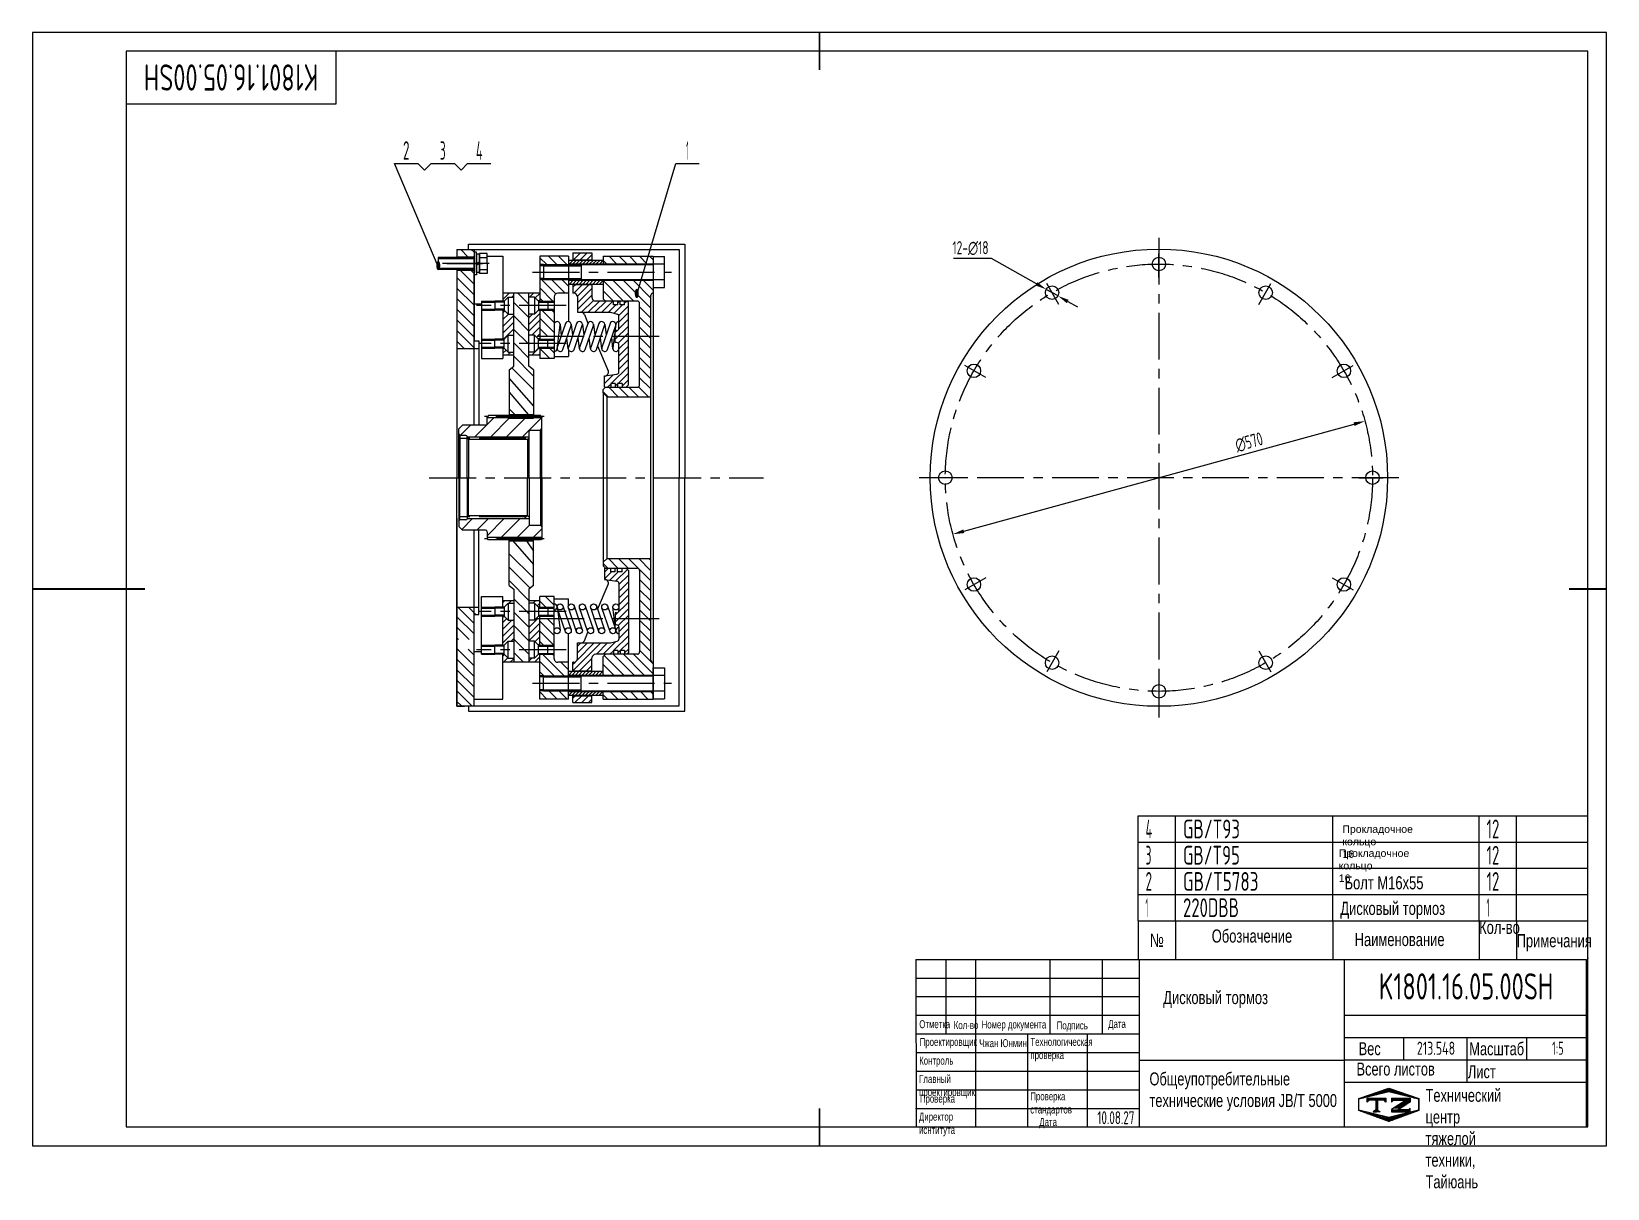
# Model space of a CAD drawing. Header units: millimetres. Extents: x -1 to 2101, y -57 to 1486.
import ezdxf
from ezdxf.enums import TextEntityAlignment as Align

# ---------------------------------------------------------------- set-up
doc = ezdxf.new("R2010")
doc.units = ezdxf.units.MM
doc.header["$LTSCALE"] = 50
for name, pattern in [('F', [0.75, 0.5, -0.25]), ('G', [2, 1.25, -0.25, 0.25, -0.25]), ('K', [2.5, 1.25, -0.25, 0.25, -0.25, 0.25, -0.25])]:
    doc.linetypes.add(name, pattern=pattern)
for name, color, linetype in [('01', 7, 'Continuous'), ('02', 1, 'Continuous'), ('04', 2, 'F'), ('05', 4, 'G'), ('07', 6, 'K'), ('08', 1, 'Continuous'), ('11', 3, 'Continuous'), ('LINE_PART', 7, 'Continuous'), ('THICK', 7, 'Continuous')]:
    doc.layers.add(name, color=color, linetype=linetype)
doc.styles.get("Standard").update_dxf_attribs({"font": 'isocp', "width": 0.707, "bigfont": 'intecad.shx'})
doc.dimstyles.new('INTE', dxfattribs={"dimscale": 5, "dimtxt": 3.5, "dimasz": 3, "dimexe": 3, "dimexo": 0, "dimgap": 1, "dimtad": 1, "dimdec": 4, "dimdsep": 46, "dimtxsty": 'Standard', "dimcen": 0, "dimclrd": 1, "dimclre": 1, "dimclrt": 3, "dimaunit": 1, "dimadec": 0, "dimazin": 0, "dimtfac": 1, "dimtdec": 4, "dimtmove": 0, "dimatfit": 0, "dimfxl": 1, "dimarcsym": 0})
doc.dimstyles.new('inte_cir_cir7', dxfattribs={"dimscale": 5, "dimtxt": 3.5, "dimasz": 3, "dimexe": 3, "dimexo": 0, "dimgap": 1, "dimtad": 1, "dimtoh": 1, "dimdec": 4, "dimdsep": 46, "dimtxsty": 'Standard', "dimcen": 0, "dimclrd": 1, "dimclre": 1, "dimclrt": 3, "dimaunit": 1, "dimadec": 0, "dimazin": 0, "dimtfac": 1, "dimtdec": 4, "dimtmove": 0, "dimatfit": 2, "dimfxl": 1, "dimarcsym": 0})
pattern_1 = [(45, (-4427.3225, 5987.823), (6.735192, -6.735192), [])]
pattern_2 = [(315, (-4427.3225, 5987.8226), (-4.490128, -4.490128), [])]
pattern_3 = [(315, (-4427.3225, 5987.8226), (-2.245064, -2.245064), [])]

msp = doc.modelspace()

# ---------------------------------------------------------------- texts
at = {"layer": '01', "attachment_point": 1}
for s, insert, char_height in [('{\\fArial|b0|i0|c204|p34;Отметка}', (1183.1433, 167.38115), 10.590048), ('{\\fArial|b0|i0|c204|p34;Кол-во}', (1229.06902, 166.16294), 10.590048), ('{\\fArial|b0|i0|c204|p34;Номер документа}', (1266.26947, 166.97781), 10.590048), ('{\\fArial|b0|i0|c204|p34;Подпись}', (1366.43973, 165.75687), 10.590048), ('{\\fArial|b0|i0|c204|p34;Дата}', (1435.12509, 167.78722), 10.590048), ('{\\fArial|b0|i0|c204|p34;Проектировщик}', (1183.60933, 143.72606), 10.590048), ('{\\fArial|b0|i0|c204|p34;\\C3;Чжан Юнмин}', (1263.01978, 142.09904), 10.590048), ('{\\fArial|b0|i0|c204|p34;Технологическая\\Pпроверка}', (1331.33903, 143.80568), 10.590048), ('{\\fArial|b0|i0|c204|p34;Вес}', (1769.32363, 138.03137), 17.2970784), ('{\\fArial|b0|i0|c204|p34;Контроль}', (1183.00108, 118.78158), 10.590048), ('{\\fArial|b0|i0|c204|p34;Главный\\Pпроектировщик}', (1182.90729, 94.40676), 10.590048), ('{\\fArial|b0|i0|c204|p34;Проверка}', (1183.94226, 68.06895), 10.590048), ('{\\fArial|b0|i0|c204|p34;Проверка\\Pстандартов}', (1331.23761, 71.21534), 10.590048), ('{\\fArial|b0|i0|c204|p34;Директор\\Pиснтитута}', (1182.74439, 44.00783), 10.590048), ('{\\fArial|b0|i0|c204|p34;Дата}', (1343.26966, 36.9295), 10.590048)]:
    msp.add_mtext(s, dxfattribs=dict(at, insert=insert, char_height=char_height))
at = {"layer": '01', "insert": (1858.58958, 75.82115), "char_height": 17.2970784, "width": 0.8128443, "attachment_point": 1}
msp.add_mtext('{\\fArial|b0|i0|c204|p34;Технический центр\\Pтяжелой техники, Тайюань}', dxfattribs=at)
at = {"layer": '02', "width": 0.605172}
for p, p2 in [((538.39325, 1167.84783), (544.39325, 1167.84783)), ((803.18848, 1130.53807), (809.18848, 1130.53807))]:
    msp.add_text('●', height=10, dxfattribs=at).set_placement(p, p2, align=Align.FIT)
at = {"layer": '05', "char_height": 10, "width": 0.5180932, "attachment_point": 1}
for insert in [(1747.61215, 427.31968), (1742.75367, 395.19638)]:
    msp.add_mtext('{\\fArial|b0|i0|c204|p34;\\W1;\\C3;Прокладочное кольцо 16}', dxfattribs=dict(at, insert=insert))
at = {"layer": '05', "attachment_point": 1}
for s, insert, char_height in [('{\\fArial|b0|i0|c204|p34;\\C3;Болт М16х55}', (1750.52506, 359.47877), 17.5), ('{\\fArial|b0|i0|c204|p34;\\C3;Дисковый тормоз}', (1744.82604, 325.3141), 17.5), ('{\\fArial|b0|i0|c204|p34;\\C0;Кол-во}', (1930, 300), 17.5), ('{\\fArial|b0|i0|c204|p34;\\C0;№}', (1490.87463, 282.75364), 17.5), ('{\\fArial|b0|i0|c204|p34;\\C0;Обозначение}', (1573.2514, 288.44775), 17.5), ('{\\fArial|b0|i0|c204|p34;\\C0;Наименование}', (1763.90959, 283.78893), 17.5), ('{\\fArial|b0|i0|c204|p34;\\C0;Примечания}', (1980, 282.20157), 17.5), ('{\\fArial|b0|i0|c204|p34;\\C3;Дисковый тормоз}', (1508.58443, 206.38694), 17.5), ('{\\fArial|b0|i0|c204|p34;\\C0;Масштаб}', (1916.87519, 137.94952), 17.304), ('{\\fArial|b0|i0|c204|p34;\\C0;Всего листов}', (1766.46609, 110.90093), 17.304), ('{\\fArial|b0|i0|c204|p34;\\C0;Лист}', (1915.03726, 107.38697), 17.304), ('{\\fArial|b0|i0|c204|p34;\\C0;Общеупотребительные\\Pтехнические условия \\fArial|b0|i0|c0|p34;JB/T 5000}', (1490.24734, 97.76316), 17.304)]:
    msp.add_mtext(s, dxfattribs=dict(at, insert=insert, char_height=char_height))
at = {"layer": '11', "width": 0.695901}
msp.add_text('K1801.16.05.00SH', height=35, rotation=180, dxfattribs=at).set_placement((381.36336, 1442.5), (148.63664, 1442.5), align=Align.FIT)
at = {"layer": '11'}
for s, height, width, p, p2 in [('2', 24.74874, 0.562593, (494.46623, 1315.1493), (502.96037, 1315.1493)), ('3', 24.74874, 0.527686, (543.52911, 1315.1493), (551.25282, 1315.1493)), ('4', 24.74874, 0.543846, (591.6943, 1315.1493), (600.44298, 1315.1493)), ('1', 24.74874, 0.404, (872.20487, 1315.1493), (875.70434, 1315.1493)), ('4', 25, 0.543846, (1485, 410), (1493.8375, 410)), ('GB/T93', 25, 0.691199, (1535, 410), (1610.94404, 410)), ('12', 25, 0.611465, (1940, 410), (1956.96904, 410)), ('3', 25, 0.527686, (1485, 375), (1492.80212, 375)), ('GB/T95', 25, 0.691199, (1535, 375), (1610.94404, 375)), ('12', 25, 0.611465, (1940, 375), (1956.96904, 375)), ('2', 25, 0.562593, (1485, 340), (1493.58038, 340)), ('GB/T5783', 25, 0.695009, (1535, 340), (1635.62728, 340)), ('12', 25, 0.611465, (1940, 340), (1956.96904, 340)), ('1', 25, 0.404, (1485, 305), (1488.535, 305)), ('220DBB', 25, 0.686748, (1535, 305), (1609.68383, 305)), ('1', 25, 0.404, (1940, 305), (1943.535, 305)), ('K1801.16.05.00SH', 35, 0.695901, (1796.13664, 195), (2028.86336, 195)), ('213.548', 17.5, 0.686271, (1846.97928, 121.25), (1898.02072, 121.25)), ('1:5', 17.5, 0.630783, (2027.32026, 121.25), (2042.67974, 121.25)), ('10.08.27', 17.297078, 0.642055, (1420.72858, 28.70652), (1470.1488, 28.70652))]:
    msp.add_text(s, height=height, dxfattribs=dict(at, width=width)).set_placement(p, p2, align=Align.FIT)

# ---------------------------------------------------------------- blocks, each defined once
blk = doc.blocks.new('rtert')
at = {"layer": '02'}
h = blk.add_hatch(dxfattribs=at)
h.set_pattern_fill('ANSI31', color=256, scale=3, angle=90, style=0)
h.set_pattern_definition(pattern_1)
h.paths.add_polyline_path([(-2892, 9632.7), (-2902, 9632.7), (-2902, 9699.3), (-2892, 9699.3)])
h.paths.add_polyline_path([(-2924, 9632.7), (-2948.8, 9632.7), (-2951.8, 9635.7), (-2951.8, 9678.3, 0.414214), (-2954.8, 9681.3), (-2999, 9681.3), (-2999, 9696.3), (-2944, 9696.3, 0.414214), (-2941, 9699.3), (-2924, 9699.3)])
h.paths.add_polyline_path([(-2999, 9696.3), (-2999, 9681.3), (-3063.7, 9681.3, 0.414214), (-3066.7, 9678.3), (-3066.7, 9635.8), (-3069.7, 9632.8), (-3074.4, 9632.8), (-3079.4, 9637.8), (-3079.4, 9696.3)])
h.paths.add_polyline_path([(-3295.3, 9637.8), (-3300.3, 9632.8), (-3305, 9632.8), (-3308, 9635.8), (-3308, 9678.3, 0.414214), (-3311, 9681.3), (-3375.6, 9681.3), (-3375.6, 9696.3), (-3295.3, 9696.3)])
h.paths.add_polyline_path([(-3430.6, 9696.3), (-3375.6, 9696.3), (-3375.6, 9681.3), (-3419.9, 9681.3, 0.414214), (-3422.9, 9678.3), (-3422.9, 9635.7), (-3425.9, 9632.7), (-3450.6, 9632.7), (-3450.6, 9699.3), (-3433.6, 9699.3, 0.414214)])
h.paths.add_polyline_path([(-3472.6, 9632.7), (-3482.6, 9632.7), (-3482.6, 9699.3), (-3472.6, 9699.3)])
h = blk.add_hatch(dxfattribs=at)
h.set_pattern_fill('ANSI31', color=256, scale=2, angle=180, style=0)
h.set_pattern_definition(pattern_2)
h.paths.add_polyline_path([(-3311, 9666.3), (-3308, 9663.3), (-3308, 9657.8), (-3313, 9657.8), (-3313, 9651.8), (-3308, 9651.8), (-3308, 9648.8), (-3313, 9648.8), (-3313, 9642.8), (-3308, 9642.8), (-3308, 9634.3), (-3323, 9634.3), (-3323, 9634.8, 0.071437), (-3323.2, 9636.2), (-3325.3, 9651, 0.373028), (-3328.3, 9653.6), (-3364.6, 9653.6, 0.414214), (-3367.6, 9650.6), (-3367.6, 9648.6), (-3375.6, 9648.6), (-3375.6, 9666.3)])
h.paths.add_polyline_path([(-3375.6, 9666.3), (-3375.6, 9648.6), (-3383.6, 9648.6), (-3383.6, 9650.6, 0.414214), (-3386.6, 9653.6), (-3402.6, 9653.6, 0.340095), (-3405.5, 9651.4), (-3407.9, 9642.3), (-3407.9, 9598.3), (-3428.6, 9598.3, 0.414214), (-3433.6, 9593.3), (-3433.6, 9592.3), (-3445.1, 9592.3), (-3445.1, 9617.7), (-3427.9, 9617.7, 0.414214), (-3422.9, 9622.7), (-3422.9, 9646.3), (-3417.9, 9646.3), (-3417.9, 9652.3), (-3422.9, 9652.3), (-3422.9, 9655.3), (-3417.9, 9655.3), (-3417.9, 9661.3), (-3422.9, 9661.3), (-3422.9, 9664.3), (-3420.9, 9666.3)])
h.paths.add_polyline_path([(-3478.1, 9617.7), (-3478.1, 9592.3), (-3487.3, 9592.3), (-3487.3, 9617.7)])
h = blk.add_hatch(dxfattribs=at)
h.set_pattern_fill('ANSI31', color=256, scale=2, angle=180, style=0)
h.set_pattern_definition(pattern_2)
h.paths.add_polyline_path([(-2887.3, 9617.7), (-2887.3, 9592.3), (-2896.5, 9592.3), (-2896.5, 9617.7)])
h.paths.add_polyline_path([(-2946.8, 9617.7), (-2929.5, 9617.7), (-2929.5, 9592.3), (-2941, 9592.3), (-2941, 9593.3, 0.414214), (-2946, 9598.3), (-2966.8, 9598.3), (-2966.8, 9642.3), (-2969.2, 9651.4, 0.340095), (-2972.1, 9653.6), (-2988, 9653.6, 0.414214), (-2991, 9650.6), (-2991, 9648.6), (-2999, 9648.6), (-2999, 9666.3), (-2953.8, 9666.3), (-2951.8, 9664.3), (-2951.8, 9661.3), (-2956.8, 9661.3), (-2956.8, 9655.3), (-2951.8, 9655.3), (-2951.8, 9652.3), (-2956.8, 9652.3), (-2956.8, 9646.3), (-2951.8, 9646.3), (-2951.8, 9622.7, 0.414214)])
h.paths.add_polyline_path([(-2999, 9666.3), (-2999, 9648.6), (-3007, 9648.6), (-3007, 9650.6, 0.414214), (-3010, 9653.6), (-3046.4, 9653.6, 0.373028), (-3049.3, 9651), (-3051.5, 9636.2, 0.071437), (-3051.7, 9634.8), (-3051.7, 9634.3), (-3066.7, 9634.3), (-3066.7, 9642.8), (-3061.7, 9642.8), (-3061.7, 9648.8), (-3066.7, 9648.8), (-3066.7, 9651.8), (-3061.7, 9651.8), (-3061.7, 9657.8), (-3066.7, 9657.8), (-3066.7, 9663.3), (-3063.7, 9666.3)])
h = blk.add_hatch(dxfattribs=at)
h.set_pattern_fill('ANSI31', color=256, angle=180, style=0)
h.set_pattern_definition(pattern_3)
h.paths.add_polyline_path([(-3450.6, 9632.7), (-3445.6, 9632.7), (-3445.6, 9586.3), (-3450.6, 9586.3)])
h.paths.add_polyline_path([(-3472.6, 9586.3), (-3477.6, 9586.3), (-3477.6, 9632.7), (-3472.6, 9632.7)])
h = blk.add_hatch(dxfattribs=at)
h.set_pattern_fill('ANSI31', color=256, angle=180, style=0)
h.set_pattern_definition(pattern_3)
h.paths.add_polyline_path([(-2897, 9586.3), (-2902, 9586.3), (-2902, 9632.7), (-2897, 9632.7)])
h.paths.add_polyline_path([(-2929, 9632.7), (-2924, 9632.7), (-2924, 9586.3), (-2929, 9586.3)])
h = blk.add_hatch(dxfattribs=at)
h.set_pattern_fill('ANSI31', color=256, scale=3, angle=90, style=0)
h.set_pattern_definition(pattern_1)
h.paths.add_polyline_path([(-2892, 9548.2), (-2903, 9548.2), (-2903, 9553.2), (-2903, 9586.3), (-2892, 9586.3)])
h.paths.add_polyline_path([(-2941, 9572.2), (-2941, 9586.3), (-2923, 9586.3), (-2923, 9553.2), (-2923, 9548.2), (-2951.8, 9548.2), (-2951.8, 9558.9), (-2951.8, 9567.2), (-2946, 9567.2, 0.414214)])
h.paths.add_polyline_path([(-2963.8, 9567.2), (-2963.8, 9558.9), (-2963.8, 9548.2), (-2999, 9548.2), (-2999, 9567.2)])
h.paths.add_polyline_path([(-3028.6, 9567.2), (-3014.6, 9567.2), (-3014.6, 9558.9), (-3014.6, 9548.2), (-3028.6, 9548.2)])
h.paths.add_polyline_path([(-3346.1, 9548.2), (-3360.1, 9548.2), (-3360.1, 9558.9), (-3360.1, 9567.2), (-3346.1, 9567.2)])
h.paths.add_polyline_path([(-3375.6, 9567.2), (-3375.6, 9548.2), (-3410.9, 9548.2), (-3410.9, 9558.9), (-3410.9, 9567.2)])
h.paths.add_polyline_path([(-3428.6, 9567.2), (-3422.9, 9567.2), (-3422.9, 9558.9), (-3422.9, 9548.2), (-3451.6, 9548.2), (-3451.6, 9553.2), (-3451.6, 9586.3), (-3433.6, 9586.3), (-3433.6, 9572.2, 0.414214)])
h.paths.add_polyline_path([(-3471.6, 9553.2), (-3471.6, 9548.2), (-3482.6, 9548.2), (-3482.6, 9586.3), (-3471.6, 9586.3)])
h = blk.add_hatch(dxfattribs=at)
h.set_pattern_fill('ANSI31', color=256, scale=2, angle=180, style=0)
h.set_pattern_definition(pattern_2)
h.paths.add_polyline_path([(-2941, 9548.2), (-2941, 9533.6), (-2946.5, 9533.6), (-2946.5, 9540.9), (-2951.4, 9545.8), (-2951.4, 9548.2)])
h.paths.add_polyline_path([(-2964.1, 9548.2), (-2964.1, 9545.8), (-2969.1, 9540.9), (-2969.1, 9533.6), (-2997.3, 9533.6), (-2997.3, 9540.9), (-2999, 9542.7), (-2999, 9548.2)])
h.paths.add_polyline_path([(-3023.6, 9548.2), (-3014.9, 9548.2), (-3014.9, 9545.8), (-3019.9, 9540.9), (-3019.9, 9533.6), (-3023.6, 9533.6)])
h.paths.add_polyline_path([(-3351.1, 9548.2), (-3351.1, 9533.6), (-3354.8, 9533.6), (-3354.8, 9540.9), (-3359.7, 9545.8), (-3359.7, 9548.2)])
h.paths.add_polyline_path([(-3375.6, 9548.2), (-3375.6, 9542.7), (-3377.4, 9540.9), (-3377.4, 9533.6), (-3405.6, 9533.6), (-3405.6, 9540.9), (-3410.5, 9545.8), (-3410.5, 9548.2)])
h.paths.add_polyline_path([(-3428.2, 9540.9), (-3428.2, 9533.6), (-3433.6, 9533.6), (-3433.6, 9548.2), (-3423.2, 9548.2), (-3423.2, 9545.8)])
at = {"layer": '02', "linetype": 'Continuous'}
h = blk.add_hatch(dxfattribs=at)
h.set_pattern_fill('_USER', color=1, scale=15, angle=45, style=0, pattern_type=0)
h.set_pattern_definition([(135, (-2198.346, 6976.453), (10.6066, 10.6066), [])])
h.paths.add_polyline_path([(-3266.6, 9539.6), (-3267.1, 9539.6), (-3267.1, 9550.9), (-3252.8, 9550.9), (-3250.8, 9548.9), (-3250.8, 9535.5, 0.415565), (-3249.2, 9533.9), (-3241.9, 9533.9), (-3241.9, 9451.1), (-3242.2, 9451.1, 0.414214), (-3243.7, 9449.6), (-3243.7, 9441.4), (-3245.2, 9439.9), (-3252.3, 9439.9), (-3257.3, 9444.9), (-3257.3, 9475.9, 0.414214), (-3259.3, 9477.9), (-3267.1, 9477.9), (-3267.1, 9507.2), (-3266.6, 9507.2)])
h.paths.add_polyline_path([(-3132.7, 9533.9), (-3125.4, 9533.9, 0.415565), (-3123.8, 9535.5), (-3123.8, 9548.9), (-3121.8, 9550.9), (-3107.5, 9550.9), (-3107.5, 9539.6), (-3108, 9539.6), (-3108, 9507.2), (-3107.5, 9507.2), (-3107.5, 9477.9), (-3115.3, 9477.9, 0.414214), (-3117.3, 9475.9), (-3117.3, 9444.9), (-3122.3, 9439.9), (-3129.5, 9439.9), (-3131, 9441.4), (-3131, 9449.6, 0.414214), (-3132.5, 9451.1), (-3132.7, 9451.1)])
at = {"layer": '02'}
h = blk.add_hatch(dxfattribs=at)
h.set_pattern_fill('ANSI31', color=256, scale=2, angle=180, style=0)
h.set_pattern_definition([(315, (-4427.3225, 6072.1806), (-4.490128, -4.490128), [])])
h.paths.add_polyline_path([(-2951.4, 9498.7), (-2951.4, 9501), (-2946.5, 9506), (-2946.5, 9513.3), (-2941, 9513.3), (-2941, 9498.7)])
h.paths.add_polyline_path([(-3002.2, 9498.7), (-3002.2, 9501), (-2997.3, 9506), (-2997.3, 9513.3), (-2969.1, 9513.3), (-2969.1, 9506), (-2964.1, 9501), (-2964.1, 9498.7)])
h.paths.add_polyline_path([(-3014.9, 9501), (-3014.9, 9498.7), (-3023.6, 9498.7), (-3023.6, 9513.3), (-3019.9, 9513.3), (-3019.9, 9506)])
h.paths.add_polyline_path([(-3377.4, 9513.3), (-3377.4, 9506), (-3372.4, 9501), (-3372.4, 9498.7), (-3410.5, 9498.7), (-3410.5, 9501), (-3405.6, 9506), (-3405.6, 9513.3)])
h.paths.add_polyline_path([(-3423.2, 9501), (-3423.2, 9498.7), (-3433.6, 9498.7), (-3433.6, 9513.3), (-3428.2, 9513.3), (-3428.2, 9506)])
h.paths.add_polyline_path([(-3359.7, 9498.7), (-3359.7, 9501), (-3354.8, 9506), (-3354.8, 9513.3), (-3351.1, 9513.3), (-3351.1, 9498.7)])
at = {"layer": '02', "linetype": 'Continuous'}
h = blk.add_hatch(dxfattribs=at)
h.set_pattern_fill('ANSI31', color=1, scale=80, angle=90, style=0)
h.set_pattern_definition([(45, (-3666.471, 8494.93), (7.07107, -7.07107), [])])
h.paths.add_polyline_path([(-2882.8, 9460.6), (-2882.8, 9437.6), (-2957.1, 9437.6), (-2957.1, 9460.6)])
h.paths.add_polyline_path([(-2973.1, 9460.6), (-2973.1, 9437.6), (-3014.8, 9437.6), (-3014.8, 9466.6), (-3004.8, 9466.6), (-3004.8, 9460.6)])
h.paths.add_polyline_path([(-2957.1, 9460.6), (-2957.1, 9437.6), (-2958.7, 9437.6), (-2958.7, 9460.6)])
h.paths.add_polyline_path([(-2971.5, 9460.6), (-2971.5, 9437.6), (-2973.1, 9437.6), (-2973.1, 9460.6)])
h.paths.add_polyline_path([(-3369.8, 9460.6), (-3369.8, 9466.6), (-3359.8, 9466.6), (-3359.8, 9437.6), (-3464.1, 9437.6), (-3464.1, 9460.6)])
h.paths.add_polyline_path([(-3482.1, 9460.6), (-3482.1, 9437.6), (-3491.8, 9437.6), (-3491.8, 9460.6)])
at = {"layer": '01'}
for p, q in [((-3482.4, 9699.3), (-3482.4, 9714.3)), ((-3440.8, 9714.3), (-3482.4, 9714.3)), ((-3472, 9714.3), (-3472, 9699.3)), ((-3451.2, 9714.3), (-3451.2, 9699.3)), ((-3440.8, 9699.3), (-3440.8, 9714.3)), ((-2933.8, 9699.3), (-2933.8, 9714.3)), ((-2933.8, 9714.3), (-2892.3, 9714.3)), ((-2923.4, 9714.3), (-2923.4, 9699.3)), ((-2902.6, 9714.3), (-2902.6, 9699.3)), ((-2892.3, 9699.3), (-2892.3, 9714.3)), ((-3482.4, 9699.3), (-3440.8, 9699.3)), ((-3433.6, 9699.3), (-3433.6, 9699.3)), ((-2941, 9699.3), (-2941, 9699.3)), ((-2892.3, 9699.3), (-2933.8, 9699.3)), ((-3392, 9634.7), (-3377.3, 9636.5)), ((-3359.1, 9645.6), (-3374.8, 9644.1)), ((-3359.2, 9630.8), (-3373.8, 9628.9)), ((-3300.3, 9632.8), (-3074.4, 9632.8)), ((-3079.4, 9637.8), (-3295.3, 9637.8)), ((-3392, 9619.8), (-3377.3, 9621.7)), ((-3359.2, 9615.9), (-3373.8, 9614)), ((-3471.6, 9603.2), (-3451.6, 9603.2)), ((-3392, 9604.9), (-3377.3, 9606.8)), ((-3392, 9590.1), (-3377.3, 9591.9)), ((-3359.2, 9601), (-3373.8, 9599.2)), ((-2903, 9603.2), (-2923, 9603.2)), ((-3392, 9575.2), (-3376.3, 9576.7)), ((-3359.2, 9571.2), (-3391, 9575.2)), ((-3359.2, 9586.1), (-3373.8, 9584.3)), ((-3015.4, 9571.2), (-2983.7, 9575.2)), ((-3471.6, 9553.2), (-3451.6, 9553.2)), ((-3422.9, 9558.9), (-3410.9, 9558.9)), ((-3360.1, 9558.9), (-3372.1, 9558.9)), ((-3187.3, 9548.9), (-3250.8, 9548.9)), ((-3187.3, 9548.9), (-3123.8, 9548.9)), ((-3014.6, 9558.9), (-3002.6, 9558.9)), ((-2951.8, 9558.9), (-2963.8, 9558.9)), ((-2903, 9553.2), (-2923, 9553.2)), ((-3240.1, 9533.9), (-3238.1, 9531.9)), ((-3238.1, 9531.9), (-3187.3, 9531.9)), ((-3238.1, 9531.9), (-3238.1, 9453.1)), ((-3136.5, 9531.9), (-3187.3, 9531.9)), ((-3134.5, 9533.9), (-3136.5, 9531.9)), ((-3136.5, 9531.9), (-3136.5, 9453.1)), ((-3422.9, 9488), (-3410.9, 9488)), ((-3360.1, 9488), (-3372.1, 9488)), ((-3014.6, 9488), (-3002.6, 9488)), ((-2951.8, 9488), (-2963.8, 9488)), ((-3488.1, 9463.6), (-3488.1, 9460.6)), ((-3473.1, 9463.6), (-3488.1, 9463.6)), ((-3473.1, 9477.7), (-3486.4, 9477.7)), ((-3486.4, 9477.7), (-3486.4, 9467.7)), ((-3486.4, 9467.7), (-3473.1, 9467.7)), ((-3485.3, 9467.7), (-3485.3, 9463.6)), ((-3473.1, 9467.7), (-3485.3, 9467.7)), ((-3485.3, 9463.6), (-3473.1, 9463.6)), ((-3481.1, 9467.7), (-3481.1, 9477.7)), ((-3473.1, 9463.6), (-3475.4, 9467.7)), ((-3473.1, 9477.7), (-3459.7, 9477.7)), ((-3459.7, 9467.7), (-3473.1, 9467.7)), ((-3473.1, 9467.7), (-3470.7, 9463.6)), ((-3473.1, 9467.7), (-3460.9, 9467.7)), ((-3460.9, 9463.6), (-3473.1, 9463.6)), ((-3473.1, 9463.6), (-3458.1, 9463.6)), ((-3465.1, 9467.7), (-3465.1, 9477.7)), ((-3460.9, 9467.7), (-3460.9, 9463.6)), ((-3459.7, 9477.7), (-3459.7, 9467.7)), ((-3458.1, 9463.6), (-3458.1, 9460.6)), ((-3369.8, 9460.6), (-3369.8, 9466.6)), ((-3359.8, 9437.6), (-3359.8, 9466.6)), ((-3014.8, 9437.6), (-3014.8, 9466.6)), ((-3004.8, 9460.6), (-3004.8, 9466.6)), ((-3491.8, 9437.6), (-3491.8, 9460.6)), ((-3488.1, 9460.6), (-3473.1, 9460.6)), ((-3481.1, 9460.6), (-3481.1, 9412.7)), ((-3458.1, 9460.6), (-3473.1, 9460.6)), ((-3465.1, 9460.6), (-3465.1, 9412.7)), ((-3238.1, 9453.1), (-3240.1, 9451.1)), ((-3238.1, 9453.1), (-3187.3, 9453.1)), ((-3136.5, 9453.1), (-3187.3, 9453.1)), ((-3136.5, 9453.1), (-3134.5, 9451.1)), ((-2997.8, 9460.6), (-3117.3, 9460.6)), ((-2882.8, 9437.6), (-2882.8, 9460.6)), ((-3481.1, 9412.7), (-3473.1, 9412.7)), ((-3465.1, 9412.7), (-3473.1, 9412.7))]:
    blk.add_line(p, q, dxfattribs=at)
at = {"layer": '01', "color": 7, "linetype": 'Continuous'}
for p, q in [((-3482.6, 9632.7), (-3482.6, 9699.3)), ((-3482.6, 9699.3), (-2892, 9699.3)), ((-3472.6, 9632.7), (-3472.6, 9699.3)), ((-3471.6, 9553.2), (-3471.6, 9699.3)), ((-3451.6, 9553.2), (-3451.6, 9699.3)), ((-3450.6, 9632.7), (-3450.6, 9699.3)), ((-2944, 9696.3), (-3430.6, 9696.3)), ((-3295.3, 9637.8), (-3295.3, 9696.3)), ((-3079.4, 9637.8), (-3079.4, 9696.3)), ((-2924, 9632.7), (-2924, 9699.3)), ((-2923, 9553.2), (-2923, 9699.3)), ((-2903, 9553.2), (-2903, 9699.3)), ((-2902, 9632.7), (-2902, 9699.3)), ((-2892, 9632.7), (-2892, 9699.3)), ((-3422.9, 9678.3), (-3422.9, 9622.7)), ((-3311, 9681.3), (-3419.9, 9681.3)), ((-3308, 9634.3), (-3308, 9678.3)), ((-3066.7, 9634.3), (-3066.7, 9678.3)), ((-3063.7, 9681.3), (-2954.8, 9681.3)), ((-2951.8, 9678.3), (-2951.8, 9622.7)), ((-3420.9, 9666.3), (-3422.9, 9664.3)), ((-3417.9, 9661.3), (-3422.9, 9661.3)), ((-3417.9, 9655.3), (-3422.9, 9655.3)), ((-3417.9, 9652.3), (-3422.9, 9652.3)), ((-3311, 9666.3), (-3420.9, 9666.3)), ((-3417.9, 9661.3), (-3417.9, 9655.3)), ((-3417.9, 9652.3), (-3417.9, 9646.3)), ((-3407.9, 9642.3), (-3405.5, 9651.4)), ((-3386.6, 9653.6), (-3402.6, 9653.6)), ((-3383.6, 9650.6), (-3383.6, 9648.6)), ((-3367.6, 9650.6), (-3367.6, 9648.6)), ((-3328.3, 9653.6), (-3364.6, 9653.6)), ((-3323, 9634.8), (-3325.3, 9651)), ((-3313, 9657.8), (-3313, 9651.8)), ((-3313, 9657.8), (-3308, 9657.8)), ((-3313, 9651.8), (-3308, 9651.8)), ((-3311, 9666.3), (-3308, 9663.3)), ((-3063.7, 9666.3), (-3066.7, 9663.3)), ((-3061.7, 9657.8), (-3066.7, 9657.8)), ((-3061.7, 9651.8), (-3066.7, 9651.8)), ((-3063.7, 9666.3), (-2953.8, 9666.3)), ((-3061.7, 9657.8), (-3061.7, 9651.8)), ((-3051.7, 9634.8), (-3049.3, 9651)), ((-3046.4, 9653.6), (-3010, 9653.6)), ((-3007, 9650.6), (-3007, 9648.6)), ((-2991, 9650.6), (-2991, 9648.6)), ((-2988, 9653.6), (-2972.1, 9653.6)), ((-2966.8, 9642.3), (-2969.2, 9651.4)), ((-2956.8, 9661.3), (-2956.8, 9655.3)), ((-2956.8, 9661.3), (-2951.8, 9661.3)), ((-2956.8, 9655.3), (-2951.8, 9655.3)), ((-2956.8, 9652.3), (-2956.8, 9646.3)), ((-2956.8, 9652.3), (-2951.8, 9652.3)), ((-2953.8, 9666.3), (-2951.8, 9664.3)), ((-3482.6, 9632.7), (-3471.6, 9632.7)), ((-3477.6, 9586.3), (-3477.6, 9632.7)), ((-3472.6, 9586.3), (-3472.6, 9632.7)), ((-3451.6, 9632.7), (-3425.9, 9632.7)), ((-3450.6, 9586.3), (-3450.6, 9632.7)), ((-3445.6, 9586.3), (-3445.6, 9632.7)), ((-3422.9, 9635.7), (-3425.9, 9632.7)), ((-3417.9, 9646.3), (-3422.9, 9646.3)), ((-3407.9, 9598.3), (-3407.9, 9642.3)), ((-3392.8, 9641.8), (-3361, 9630.9)), ((-3392, 9649.6), (-3360.2, 9645.6)), ((-3358.4, 9638.5), (-3390.2, 9649.4)), ((-3358.4, 9623.6), (-3390.2, 9634.5)), ((-3367.6, 9648.6), (-3383.6, 9648.6)), ((-3363.1, 9625.3), (-3329.9, 9639.4)), ((-3323, 9634.3), (-3323, 9634.8)), ((-3308, 9634.3), (-3323, 9634.3)), ((-3313, 9648.8), (-3313, 9642.8)), ((-3313, 9648.8), (-3308, 9648.8)), ((-3313, 9642.8), (-3308, 9642.8)), ((-3305, 9632.8), (-3308, 9635.8)), ((-3300.3, 9632.8), (-3305, 9632.8)), ((-3295.3, 9637.8), (-3300.3, 9632.8)), ((-3079.4, 9637.8), (-3074.4, 9632.8)), ((-3074.4, 9632.8), (-3069.7, 9632.8)), ((-3069.7, 9632.8), (-3066.7, 9635.8)), ((-3061.7, 9648.8), (-3066.7, 9648.8)), ((-3061.7, 9642.8), (-3066.7, 9642.8)), ((-3066.7, 9634.3), (-3051.7, 9634.3)), ((-3061.7, 9648.8), (-3061.7, 9642.8)), ((-3051.7, 9634.3), (-3051.7, 9634.8)), ((-3011.5, 9625.3), (-3044.7, 9639.4)), ((-3016.2, 9638.5), (-2984.5, 9649.4)), ((-3016.2, 9623.6), (-2984.5, 9634.5)), ((-2982.7, 9649.6), (-3014.4, 9645.6)), ((-2981.9, 9641.8), (-3013.6, 9630.9)), ((-3007, 9648.6), (-2991, 9648.6)), ((-2966.8, 9598.3), (-2966.8, 9642.3)), ((-2956.8, 9646.3), (-2951.8, 9646.3)), ((-2951.8, 9635.7), (-2948.8, 9632.7)), ((-2923, 9632.7), (-2948.8, 9632.7)), ((-2929, 9586.3), (-2929, 9632.7)), ((-2924, 9586.3), (-2924, 9632.7)), ((-2892, 9632.7), (-2903, 9632.7)), ((-2902, 9586.3), (-2902, 9632.7)), ((-2897, 9586.3), (-2897, 9632.7)), ((-3487.3, 9592.3), (-3487.3, 9617.7)), ((-3487.3, 9617.7), (-3477.6, 9617.7)), ((-3478.1, 9592.3), (-3478.1, 9617.7)), ((-3445.6, 9617.7), (-3427.9, 9617.7)), ((-3445.1, 9592.3), (-3445.1, 9617.7)), ((-3404.8, 9607.6), (-3393.5, 9612.4)), ((-3392.8, 9626.9), (-3361, 9616.1)), ((-3392.8, 9612.1), (-3361, 9601.2)), ((-3358.4, 9608.8), (-3390.2, 9619.6)), ((-3016.2, 9608.8), (-2984.5, 9619.6)), ((-2981.9, 9626.9), (-3013.6, 9616.1)), ((-2981.9, 9612.1), (-3013.6, 9601.2)), ((-2969.8, 9607.6), (-2981.2, 9612.4)), ((-2929, 9617.7), (-2946.8, 9617.7)), ((-2929.5, 9592.3), (-2929.5, 9617.7)), ((-2887.3, 9617.7), (-2897, 9617.7)), ((-2896.5, 9592.3), (-2896.5, 9617.7)), ((-2887.3, 9592.3), (-2887.3, 9617.7)), ((-3487.3, 9592.3), (-3477.6, 9592.3)), ((-3445.6, 9592.3), (-3433.6, 9592.3)), ((-3433.6, 9593.3), (-3433.6, 9592.3)), ((-3428.6, 9598.3), (-3407.9, 9598.3)), ((-3392.8, 9597.2), (-3361, 9586.3)), ((-3358.4, 9593.9), (-3390.2, 9604.8)), ((-3358.4, 9579), (-3390.2, 9589.9)), ((-3016.2, 9593.9), (-2984.5, 9604.8)), ((-3016.2, 9579), (-2984.5, 9589.9)), ((-2981.9, 9597.2), (-3013.6, 9586.3)), ((-2946, 9598.3), (-2966.8, 9598.3)), ((-2941, 9593.3), (-2941, 9592.3)), ((-2929, 9592.3), (-2941, 9592.3)), ((-2887.3, 9592.3), (-2897, 9592.3)), ((-3482.6, 9586.3), (-3395.5, 9586.3)), ((-3482.6, 9586.3), (-3482.6, 9548.2)), ((-3433.6, 9586.3), (-3433.6, 9572.2)), ((-3428.6, 9567.2), (-3346.1, 9567.2)), ((-3421.6, 9558.9), (-3421.6, 9567.2)), ((-3412.1, 9558.9), (-3412.1, 9567.2)), ((-3392.8, 9582.3), (-3361, 9571.4)), ((-3370.8, 9558.9), (-3370.8, 9567.2)), ((-3361.3, 9558.9), (-3361.3, 9567.2)), ((-3358.5, 9586.3), (-3349.1, 9586.3)), ((-3349.1, 9567.2), (-3349.1, 9586.3)), ((-3346.1, 9567.2), (-3346.1, 9548.2)), ((-3028.6, 9567.2), (-3028.6, 9548.2)), ((-2946, 9567.2), (-3028.6, 9567.2)), ((-3016.1, 9586.3), (-3025.6, 9586.3)), ((-3025.6, 9567.2), (-3025.6, 9586.3)), ((-2981.9, 9582.3), (-3013.6, 9571.4)), ((-3013.3, 9558.9), (-3013.3, 9567.2)), ((-3003.8, 9558.9), (-3003.8, 9567.2)), ((-2892, 9586.3), (-2979.2, 9586.3)), ((-2962.5, 9558.9), (-2962.5, 9567.2)), ((-2953, 9558.9), (-2953, 9567.2)), ((-2941, 9586.3), (-2941, 9572.2)), ((-2892, 9586.3), (-2892, 9548.2)), ((-3482.6, 9548.2), (-3422.9, 9548.2)), ((-3482.6, 9548.2), (-3422.9, 9548.2)), ((-3470.1, 9553.2), (-3470.1, 9548.2)), ((-3453.1, 9553.2), (-3453.1, 9548.2)), ((-3433.6, 9548.2), (-3433.6, 9513.3)), ((-3428.2, 9540.9), (-3422.9, 9546.2)), ((-3423.2, 9548.2), (-3423.2, 9545.8)), ((-3422.9, 9548.2), (-3422.9, 9558.9)), ((-3422.9, 9548.2), (-3422.9, 9546.2)), ((-3422.9, 9546.2), (-3410.9, 9546.2)), ((-3410.9, 9548.2), (-3410.9, 9558.9)), ((-3410.9, 9548.2), (-3372.1, 9548.2)), ((-3410.9, 9548.2), (-3372.1, 9548.2)), ((-3410.9, 9548.2), (-3372.1, 9548.2)), ((-3410.9, 9548.2), (-3410.9, 9546.2)), ((-3405.6, 9540.9), (-3410.9, 9546.2)), ((-3410.5, 9548.2), (-3410.5, 9545.8)), ((-3377.4, 9540.9), (-3372.1, 9546.2)), ((-3372.4, 9548.2), (-3372.4, 9545.8)), ((-3372.1, 9548.2), (-3372.1, 9558.9)), ((-3372.1, 9548.2), (-3372.1, 9546.2)), ((-3360.1, 9546.2), (-3372.1, 9546.2)), ((-3360.1, 9548.2), (-3360.1, 9558.9)), ((-3360.1, 9548.2), (-3346.1, 9548.2)), ((-3360.1, 9548.2), (-3360.1, 9546.2)), ((-3354.8, 9540.9), (-3360.1, 9546.2)), ((-3359.7, 9548.2), (-3359.7, 9545.8)), ((-3351.1, 9533.6), (-3351.1, 9548.2)), ((-3268.1, 9550.9), (-3270.1, 9548.9)), ((-3270.1, 9548.9), (-3270.1, 9479.9)), ((-3187.3, 9550.9), (-3268.1, 9550.9)), ((-3267.1, 9550.9, 0), (-3267.1, 9477.9, 0)), ((-3250.8, 9548.9), (-3252.8, 9550.9)), ((-3250.8, 9535.5), (-3250.8, 9548.9)), ((-3187.3, 9550.9), (-3106.6, 9550.9)), ((-3123.8, 9548.9), (-3121.8, 9550.9)), ((-3123.8, 9535.5), (-3123.8, 9548.9)), ((-3107.5, 9550.9, 0), (-3107.5, 9477.9, 0)), ((-3106.6, 9550.9), (-3104.6, 9548.9)), ((-3104.6, 9548.9), (-3104.6, 9479.9)), ((-3014.6, 9548.2), (-3028.6, 9548.2)), ((-3023.6, 9533.6), (-3023.6, 9548.2)), ((-3019.9, 9540.9), (-3014.6, 9546.2)), ((-3014.9, 9548.2), (-3014.9, 9545.8)), ((-3014.6, 9548.2), (-3014.6, 9558.9)), ((-3014.6, 9548.2), (-3014.6, 9546.2)), ((-3014.6, 9546.2), (-3002.6, 9546.2)), ((-3002.6, 9548.2), (-3002.6, 9558.9)), ((-3002.6, 9548.2), (-3002.6, 9546.2)), ((-2963.8, 9548.2), (-3002.6, 9548.2)), ((-2963.8, 9548.2), (-3002.6, 9548.2)), ((-2963.8, 9548.2), (-3002.6, 9548.2)), ((-2997.3, 9540.9), (-3002.6, 9546.2)), ((-3002.2, 9548.2), (-3002.2, 9545.8)), ((-2969.1, 9540.9), (-2963.8, 9546.2)), ((-2964.1, 9548.2), (-2964.1, 9545.8)), ((-2963.8, 9548.2), (-2963.8, 9558.9)), ((-2963.8, 9548.2), (-2963.8, 9546.2)), ((-2951.8, 9546.2), (-2963.8, 9546.2)), ((-2951.8, 9548.2), (-2951.8, 9558.9)), ((-2892, 9548.2), (-2951.8, 9548.2)), ((-2892, 9548.2), (-2951.8, 9548.2)), ((-2951.8, 9548.2), (-2951.8, 9546.2)), ((-2946.5, 9540.9), (-2951.8, 9546.2)), ((-2951.4, 9548.2), (-2951.4, 9545.8)), ((-2941, 9548.2), (-2941, 9513.3)), ((-2921.5, 9553.2), (-2921.5, 9548.2)), ((-2904.5, 9553.2), (-2904.5, 9548.2)), ((-3336.1, 9533.6), (-3433.6, 9533.6)), ((-3428.2, 9540.9), (-3405.6, 9540.9)), ((-3428.2, 9540.9), (-3428.2, 9533.6)), ((-3405.6, 9540.9), (-3405.6, 9533.6)), ((-3377.4, 9540.9), (-3377.4, 9533.6)), ((-3354.8, 9540.9), (-3377.4, 9540.9)), ((-3354.8, 9540.9), (-3354.8, 9533.6)), ((-3331.1, 9539.6), (-3336.1, 9533.6)), ((-3331.1, 9539.6), (-3266.6, 9539.6)), ((-3331.1, 9539.6), (-3266.6, 9539.6)), ((-3271.6, 9507.2), (-3271.6, 9539.6)), ((-3266.6, 9507.2), (-3266.6, 9539.6)), ((-3187.3, 9533.9), (-3249.2, 9533.9)), ((-3241.9, 9451.1), (-3241.9, 9533.9)), ((-3187.3, 9533.9), (-3125.4, 9533.9)), ((-3132.7, 9451.1), (-3132.7, 9533.9)), ((-3108, 9507.2), (-3108, 9539.6)), ((-3043.6, 9539.6), (-3108, 9539.6)), ((-3043.6, 9539.6), (-3108, 9539.6)), ((-3103, 9507.2), (-3103, 9539.6)), ((-3043.6, 9539.6), (-3038.6, 9533.6)), ((-3038.6, 9533.6), (-2941, 9533.6)), ((-3019.9, 9540.9), (-2997.3, 9540.9)), ((-3019.9, 9540.9), (-3019.9, 9533.6)), ((-2997.3, 9540.9), (-2997.3, 9533.6)), ((-2969.1, 9540.9), (-2969.1, 9533.6)), ((-2946.5, 9540.9), (-2969.1, 9540.9)), ((-2946.5, 9540.9), (-2946.5, 9533.6)), ((-3336.1, 9513.3), (-3433.6, 9513.3)), ((-3433.6, 9513.3), (-3433.6, 9498.7)), ((-3428.2, 9506), (-3428.2, 9513.3)), ((-3428.2, 9506), (-3405.6, 9506)), ((-3428.2, 9506), (-3422.9, 9500.7)), ((-3405.6, 9506), (-3410.9, 9500.7)), ((-3405.6, 9506), (-3405.6, 9513.3)), ((-3377.4, 9506), (-3377.4, 9513.3)), ((-3354.8, 9506), (-3377.4, 9506)), ((-3377.4, 9506), (-3372.1, 9500.7)), ((-3354.8, 9506), (-3360.1, 9500.7)), ((-3354.8, 9506), (-3354.8, 9513.3)), ((-3351.1, 9498.7), (-3351.1, 9513.3)), ((-3331.1, 9507.2), (-3336.1, 9513.3)), ((-3331.1, 9507.2), (-3266.6, 9507.2)), ((-3331.1, 9507.2), (-3266.6, 9507.2)), ((-3043.6, 9507.2), (-3108, 9507.2)), ((-3043.6, 9507.2), (-3108, 9507.2)), ((-3043.6, 9507.2), (-3038.6, 9513.3)), ((-3038.6, 9513.3), (-2941, 9513.3)), ((-3023.6, 9498.7), (-3023.6, 9513.3)), ((-3019.9, 9506), (-3019.9, 9513.3)), ((-3019.9, 9506), (-3014.6, 9500.7)), ((-3019.9, 9506), (-2997.3, 9506)), ((-2997.3, 9506), (-3002.6, 9500.7)), ((-2997.3, 9506), (-2997.3, 9513.3)), ((-2969.1, 9506), (-2969.1, 9513.3)), ((-2969.1, 9506), (-2963.8, 9500.7)), ((-2946.5, 9506), (-2969.1, 9506)), ((-2946.5, 9506), (-2951.8, 9500.7)), ((-2946.5, 9506), (-2946.5, 9513.3)), ((-2941, 9513.3), (-2941, 9498.7)), ((-3482.6, 9477.7), (-3482.6, 9498.7)), ((-3482.6, 9498.7), (-3422.9, 9498.7)), ((-3423.2, 9498.7), (-3423.2, 9501)), ((-3422.9, 9498.7), (-3422.9, 9500.7)), ((-3422.9, 9500.7), (-3410.9, 9500.7)), ((-3422.9, 9498.7), (-3422.9, 9488)), ((-3421.6, 9470.2), (-3421.6, 9488)), ((-3412.1, 9470.2), (-3412.1, 9488)), ((-3410.9, 9498.7), (-3410.9, 9500.7)), ((-3410.9, 9498.7), (-3372.1, 9498.7)), ((-3410.9, 9498.7), (-3410.9, 9488)), ((-3410.5, 9498.7), (-3410.5, 9501)), ((-3372.4, 9498.7), (-3372.4, 9501)), ((-3372.1, 9498.7), (-3372.1, 9500.7)), ((-3360.1, 9500.7), (-3372.1, 9500.7)), ((-3372.1, 9498.7), (-3372.1, 9488)), ((-3370.8, 9470.2), (-3370.8, 9488)), ((-3361.3, 9470.2), (-3361.3, 9488)), ((-3360.1, 9498.7), (-3360.1, 9500.7)), ((-3360.1, 9498.7), (-3346.1, 9498.7)), ((-3360.1, 9498.7), (-3360.1, 9488)), ((-3359.7, 9498.7), (-3359.7, 9501)), ((-3346.1, 9470.2), (-3346.1, 9498.7)), ((-3014.6, 9498.7), (-3028.6, 9498.7)), ((-3028.6, 9470.2), (-3028.6, 9498.7)), ((-3014.9, 9498.7), (-3014.9, 9501)), ((-3014.6, 9498.7), (-3014.6, 9500.7)), ((-3014.6, 9500.7), (-3002.6, 9500.7)), ((-3014.6, 9498.7), (-3014.6, 9488)), ((-3013.3, 9470.2), (-3013.3, 9488)), ((-3003.8, 9470.2), (-3003.8, 9488)), ((-3002.6, 9498.7), (-3002.6, 9500.7)), ((-3002.6, 9498.7), (-3002.6, 9488)), ((-2963.8, 9498.7), (-3002.6, 9498.7)), ((-3002.2, 9498.7), (-3002.2, 9501)), ((-2964.1, 9498.7), (-2964.1, 9501)), ((-2951.8, 9500.7), (-2963.8, 9500.7)), ((-2963.8, 9498.7), (-2963.8, 9500.7)), ((-2963.8, 9498.7), (-2963.8, 9488)), ((-2962.5, 9470.2), (-2962.5, 9488)), ((-2953, 9470.2), (-2953, 9488)), ((-2951.8, 9498.7), (-2951.8, 9500.7)), ((-2892, 9498.7), (-2951.8, 9498.7)), ((-2951.8, 9498.7), (-2951.8, 9488)), ((-2951.4, 9498.7), (-2951.4, 9501)), ((-2892, 9460.6), (-2892, 9498.7)), ((-3422.9, 9470.2), (-3346.1, 9470.2)), ((-3419.1, 9460.6), (-3419.1, 9470.2)), ((-3369.8, 9466.6), (-3257.3, 9466.6)), ((-3270.1, 9479.9), (-3268.1, 9477.9)), ((-3259.3, 9477.9), (-3268.1, 9477.9)), ((-3257.3, 9475.9), (-3257.3, 9444.9)), ((-3117.3, 9475.9), (-3117.3, 9444.9)), ((-3004.8, 9466.6), (-3117.3, 9466.6)), ((-3115.3, 9477.9), (-3106.6, 9477.9)), ((-3104.6, 9479.9), (-3106.6, 9477.9)), ((-2951.8, 9470.2), (-3028.6, 9470.2)), ((-2955.5, 9460.6), (-2955.5, 9470.2)), ((-3491.8, 9460.6), (-3369.8, 9460.6)), ((-3257.3, 9460.6), (-3482.6, 9460.6)), ((-3482.1, 9437.6), (-3482.1, 9460.6)), ((-3464.1, 9437.6), (-3464.1, 9460.6)), ((-3257.3, 9444.9), (-3252.3, 9439.9)), ((-3245.2, 9439.9), (-3243.7, 9441.4)), ((-3243.7, 9449.6), (-3243.7, 9441.4)), ((-3243.7, 9441.4), (-3187.3, 9441.4)), ((-3187.3, 9451.1), (-3242.2, 9451.1)), ((-3187.3, 9451.1), (-3132.5, 9451.1)), ((-3131, 9441.4), (-3187.3, 9441.4)), ((-3131, 9449.6), (-3131, 9441.4)), ((-3129.5, 9439.9), (-3131, 9441.4)), ((-3117.3, 9444.9), (-3122.3, 9439.9)), ((-2892, 9460.6), (-3117.3, 9460.6)), ((-2882.8, 9460.6), (-3004.8, 9460.6)), ((-3491.8, 9437.6), (-3481.1, 9437.6)), ((-3491.8, 9437.6), (-3481.1, 9437.6)), ((-3465.1, 9437.6), (-3241.3, 9437.6)), ((-3465.1, 9437.6), (-3187.3, 9437.6)), ((-3187.3, 9439.9), (-3252.3, 9439.9)), ((-3187.3, 9439.9), (-3122.3, 9439.9)), ((-3187.3, 9439.9), (-3122.3, 9439.9)), ((-2882.8, 9437.6), (-3187.3, 9437.6)), ((-2882.8, 9437.6), (-3133.3, 9437.6))]:
    blk.add_line(p, q, dxfattribs=at)
for centre in [(-3014.9, 9649.6), (-3014.9, 9634.7), (-2983.2, 9645.6), (-2983.2, 9630.7), (-3014.9, 9619.9), (-2983.2, 9615.9), (-2983.2, 9601)]:
    blk.add_circle(centre, 4, dxfattribs=at)
at = {"layer": '01'}
for centre in [(-3014.9, 9605), (-3014.9, 9590.1), (-2983.2, 9586.1), (-3014.9, 9575.2), (-2983.2, 9571.2)]:
    blk.add_circle(centre, 4, dxfattribs=at)
for centre, radius, start, end in [((-3430.6, 9699.3), 3, 180, 270), ((-2944, 9699.3), 3, 270, 0), ((-3386.6, 9650.6), 3, 0, 90), ((-2988, 9650.6), 3, 90, 180), ((-3427.9, 9622.7), 5, 270, 0), ((-3359.7, 9605), 4, 251.091, 71.091), ((-2946.8, 9622.7), 5, 180, 270), ((-3391.5, 9586.1), 4, 71.091, 251.091), ((-3359.7, 9590.1), 4, 251.091, 71.091), ((-3391.5, 9571.2), 4, 82.8195, 270), ((-3359.7, 9575.2), 4, 251.091, 71.091), ((-3359.7, 9567.2), 4, 0, 82.8195), ((-3014.9, 9567.2), 4, 0, 180)]:
    blk.add_arc(centre, radius, start, end, dxfattribs=at)
at = {"layer": '01', "color": 7, "linetype": 'Continuous'}
for centre, radius, start, end in [((-3419.9, 9678.3), 3, 90, 180), ((-3311, 9678.3), 3, 0, 90), ((-3063.7, 9678.3), 3, 90, 180), ((-2954.8, 9678.3), 3, 0, 90), ((-3402.6, 9650.6), 3, 90, 165.1317), ((-3391.5, 9653.6), 4, 180, 262.8195), ((-3364.6, 9650.6), 3, 90, 180), ((-3359.7, 9649.6), 4, 262.8195, 90), ((-3328.3, 9650.6), 3, 8.1722, 90), ((-3046.4, 9650.6), 3, 90, 171.8278), ((-3010, 9650.6), 3, 0, 90), ((-2983.2, 9653.6), 4, 180, 0), ((-2972.1, 9650.6), 3, 14.8683, 90), ((-3391.5, 9645.6), 4, 71.091, 251.091), ((-3391.5, 9630.7), 4, 71.091, 251.091), ((-3359.7, 9634.7), 4, 251.091, 71.091), ((-3328, 9634.8), 5, 0, 112.9955), ((-3046.7, 9634.8), 5, 67.0045, 180), ((-3391.5, 9615.9), 4, 71.091, 251.091), ((-3359.7, 9619.9), 4, 251.091, 71.091), ((-3428.6, 9593.3), 5, 90, 180), ((-3402.9, 9603), 5, 112.9955, 180), ((-3391.5, 9601), 4, 71.091, 251.091), ((-2971.8, 9603), 5, 0, 67.0045), ((-2946, 9593.3), 5, 0, 90), ((-3428.6, 9572.2), 5, 180, 270), ((-2946, 9572.2), 5, 270, 0), ((-3249.2, 9535.5), 1.57, 180, 270), ((-3125.4, 9535.5), 1.57, 270, 360), ((-3259.3, 9475.9), 2, 0, 90), ((-3115.3, 9475.9), 2, 90, 180), ((-3242.2, 9449.6), 1.5, 90, 180), ((-3132.5, 9449.6), 1.5, 0, 90)]:
    blk.add_arc(centre, radius, start, end, dxfattribs=at)
at = {"layer": '02', "color": 1, "linetype": 'Continuous'}
for p, q in [((-3470.1, 9553.2), (-3470.1, 9603.2)), ((-3453.1, 9553.2), (-3453.1, 9603.2)), ((-2921.5, 9553.2), (-2921.5, 9603.2)), ((-2904.5, 9553.2), (-2904.5, 9603.2)), ((-3422.9, 9558.9), (-3422.9, 9567.2)), ((-3410.9, 9558.9), (-3410.9, 9567.2)), ((-3372.1, 9558.9), (-3372.1, 9567.2)), ((-3360.1, 9558.9), (-3360.1, 9567.2)), ((-3014.6, 9558.9), (-3014.6, 9567.2)), ((-3002.6, 9558.9), (-3002.6, 9567.2)), ((-2963.8, 9558.9), (-2963.8, 9567.2)), ((-2951.8, 9558.9), (-2951.8, 9567.2)), ((-3471.6, 9553.2), (-3471.6, 9548.2)), ((-3451.6, 9553.2), (-3451.6, 9548.2)), ((-3421.6, 9546.2), (-3421.6, 9558.9)), ((-3412.1, 9546.2), (-3412.1, 9558.9)), ((-3370.8, 9546.2), (-3370.8, 9558.9)), ((-3361.3, 9546.2), (-3361.3, 9558.9)), ((-3013.3, 9546.2), (-3013.3, 9558.9)), ((-3003.8, 9546.2), (-3003.8, 9558.9)), ((-2962.5, 9546.2), (-2962.5, 9558.9)), ((-2953, 9546.2), (-2953, 9558.9)), ((-2923, 9553.2), (-2923, 9548.2)), ((-2903, 9553.2), (-2903, 9548.2)), ((-3422.9, 9470.2), (-3422.9, 9488)), ((-3421.6, 9500.7), (-3421.6, 9488)), ((-3412.1, 9500.7), (-3412.1, 9488)), ((-3410.9, 9470.2), (-3410.9, 9488)), ((-3372.1, 9470.2), (-3372.1, 9488)), ((-3370.8, 9500.7), (-3370.8, 9488)), ((-3361.3, 9500.7), (-3361.3, 9488)), ((-3360.1, 9470.2), (-3360.1, 9488)), ((-3014.6, 9470.2), (-3014.6, 9488)), ((-3013.3, 9500.7), (-3013.3, 9488)), ((-3003.8, 9500.7), (-3003.8, 9488)), ((-3002.6, 9470.2), (-3002.6, 9488)), ((-2963.8, 9470.2), (-2963.8, 9488)), ((-2962.5, 9500.7), (-2962.5, 9488)), ((-2953, 9500.7), (-2953, 9488)), ((-2951.8, 9470.2), (-2951.8, 9488))]:
    blk.add_line(p, q, dxfattribs=at)
at = {"layer": '02'}
for p, q in [((-3433.6, 9518.7), (-3418.7, 9533.6)), ((-3416.9, 9517.5), (-3400.8, 9533.6)), ((-3403.1, 9513.3), (-3382.8, 9533.6)), ((-3385.1, 9513.3), (-3366.1, 9532.4)), ((-3366.1, 9532.4), (-3364.9, 9533.6)), ((-3366.1, 9514.4), (-3346.9, 9533.6)), ((-3349.2, 9513.3), (-3322.9, 9539.6)), ((-3333.9, 9510.7), (-3304.9, 9539.6)), ((-3319.4, 9507.2), (-3282.7, 9539.6)), ((-3301.4, 9507.2), (-3271.6, 9532.8)), ((-3103, 9530.2), (-3089.4, 9539.6)), ((-3103, 9512.2), (-3071.4, 9539.6)), ((-3085.9, 9507.2), (-3053.5, 9539.6)), ((-3067.9, 9507.2), (-3039.9, 9535.2)), ((-3050, 9507.2), (-3023.6, 9533.6)), ((-3025.9, 9513.3), (-3008.6, 9530.7)), ((-3008.6, 9530.7), (-3005.7, 9533.6)), ((-3008, 9513.3), (-2987.7, 9533.6)), ((-2990, 9513.3), (-2969.7, 9533.6)), ((-2972, 9513.3), (-2957.8, 9527.6)), ((-2957.8, 9527.6), (-2951.8, 9533.6)), ((-2954.1, 9513.3), (-2941, 9526.4)), ((-3421.1, 9513.3), (-3416.9, 9517.5)), ((-3367.2, 9513.3), (-3366.1, 9514.4)), ((-3279.2, 9507.2), (-3271.6, 9514.9)), ((-3479.5, 9412.7), (-3479.5, 9460.6)), ((-3466.7, 9412.7), (-3466.7, 9460.6))]:
    blk.add_line(p, q, dxfattribs=at)
at = {"layer": '05'}
for p, q in [((-3461.6, 9538.5), (-3461.6, 9723.7)), ((-2913, 9538.5), (-2913, 9723.7)), ((-3268.8, 9489.5), (-3268.8, 9557.6)), ((-3105.8, 9489.5), (-3105.8, 9557.6)), ((-3473.1, 9480.7), (-3473.1, 9409.1)), ((-3473.1, 9469.8), (-3473.1, 9461.5)), ((-3473.1, 9465.6), (-3473.1, 9458.8))]:
    blk.add_line(p, q, dxfattribs=at)
at = {"layer": '05', "color": 4, "linetype": 'G'}
for p, q in [((-3375.6, 9707.3), (-3375.6, 9532.8)), ((-2999, 9707.3), (-2999, 9532.8)), ((-3416.9, 9583.1), (-3416.9, 9463.7)), ((-3366.1, 9583.1), (-3366.1, 9466.6)), ((-3008.6, 9583.1), (-3008.6, 9466.6)), ((-2957.8, 9583.1), (-2957.8, 9463.7)), ((-3268.8, 9553.9), (-3268.8, 9474.2)), ((-3105.8, 9553.9), (-3105.8, 9474.2)), ((-3239.7, 9529.7), (-3239.7, 9431.3)), ((-3134.9, 9529.7), (-3134.9, 9431.3)), ((-3473.1, 9424.2), (-3473.1, 9471.6))]:
    blk.add_line(p, q, dxfattribs=at)
at = {"layer": '07', "color": 6, "linetype": 'K'}
for p, q in [((-3133.3, 9528.1), (-3136.3, 9531.1)), ((-2882.3, 9447.6), (-2882.3, 9437.6)), ((-2882.8, 9437.6), (-2882.3, 9437.6))]:
    blk.add_line(p, q, dxfattribs=at)
at = {"layer": '11', "color": 3, "linetype": 'Continuous'}
blk.add_line((-3360.2, 9437.6), (-3359.8, 9438), dxfattribs=at)
at = {"layer": 'LINE_PART'}
for p, q in [((-3491.8, 9437.6), (-3481.1, 9437.6)), ((-3465.1, 9437.6), (-3241.3, 9437.6)), ((-3133.3, 9437.6), (-2882.8, 9437.6))]:
    blk.add_line(p, q, dxfattribs=at)
blk = doc.blocks.new('DFSDFSDFSDFSDF')
at = {"layer": '01'}
for p, q in [((2976.7, 6057.5), (2976.7, 5768.9)), ((2983.7, 6057.5), (2976.7, 6057.5)), ((3592.7, 6057.5), (3599.6, 6057.5)), ((3599.6, 6057.5), (3599.6, 5768.9)), ((2983.7, 6050), (2983.7, 5776.6)), ((3592.7, 6050), (3592.7, 5776.6)), ((2976.7, 5768.9), (3288.2, 5768.9)), ((2983.7, 5776.6), (3288.2, 5776.6)), ((3592.7, 5776.6), (3288.2, 5776.6)), ((3599.6, 5768.9), (3288.2, 5768.9))]:
    blk.add_line(p, q, dxfattribs=at)
blk = doc.blocks.new('*D3')
at = {"layer": '08', "color": 1, "lineweight": -2}
for p, q in [((1279.4, 1183.6), (1228.6, 1183.6)), ((1339.4, 1149.7), (1279.4, 1183.6)), ((1368.2, 1133.5), (1352.5, 1142.3)), ((1381.2, 1126.1), (1394.3, 1118.8))]:
    blk.add_line(p, q, dxfattribs=at)
at = {"layer": '08', "color": 1}
for points in [[(1340.6, 1151.9), (1338.2, 1147.5), (1352.5, 1142.3)], [(1382.4, 1128.3), (1380, 1123.9), (1368.2, 1133.5)]]:
    blk.add_solid(points, dxfattribs=at)
at = {"layer": 'Defpoints', "color": 0}
for p in [(1352.5, 1142.3), (1368.2, 1133.5)]:
    blk.add_point(p, dxfattribs=at)
at = {"layer": '08', "color": 3, "insert": (1251.5, 1197.3), "char_height": 17.5, "attachment_point": 5}
blk.add_mtext('12-∅18', dxfattribs=at)
blk = doc.blocks.new('*D4')
at = {"layer": '08', "color": 1, "lineweight": -2}
blk.add_line((1242.4, 819.6), (1763.2, 962.6), dxfattribs=at)
at = {"layer": '08', "color": 1}
for points in [[(1762.5, 965), (1763.9, 960.1), (1777.7, 966.5)], [(1241.8, 822.1), (1243.1, 817.2), (1228, 815.7)]]:
    blk.add_solid(points, dxfattribs=at)
at = {"layer": 'Defpoints', "color": 0}
for p in [(1777.7, 966.5), (1228, 815.7)]:
    blk.add_point(p, dxfattribs=at)
at = {"layer": '08', "color": 3, "insert": (1623.1, 938.4), "char_height": 17.5, "attachment_point": 5, "rotation": 15.3458}
blk.add_mtext('∅570', dxfattribs=at)
blk = doc.blocks.new('*U17', base_point=(251.96, 168.31))
at = {"layer": '01'}
for p, q in [((251.96, 168.31), (251.96, 182.31)), ((195.96, 168.31), (251.96, 168.31))]:
    blk.add_line(p, q, dxfattribs=at)
blk = doc.blocks.new('*U18')
at = {"layer": '04'}
blk.add_blockref('*U17', (0, 0), dxfattribs=at)
blk = doc.blocks.new('*U19')
at = {"layer": '01', "const_width": 0.5}
for points in [[(210, 297), (210, 287)], [(0, 148.5), (30, 148.5)], [(420, 148.5), (410, 148.5)], [(210, 0), (210, 10)]]:
    blk.add_lwpolyline(points, dxfattribs=at)
at = {"layer": '01'}
for points in [[(415, 292), (25, 292)], [(25, 292), (25, 5)], [(415, 5), (415, 292)], [(25, 5), (415, 5)]]:
    blk.add_lwpolyline(points, dxfattribs=at)
at = {"layer": '02'}
for points in [[(420, 297), (0, 297)], [(0, 297), (0, 0)], [(420, 0), (420, 297)], [(0, 0), (420, 0)]]:
    blk.add_lwpolyline(points, dxfattribs=at)
blk = doc.blocks.new('*U22')
at = {"layer": '01'}
for p, q in [((0, -35), (0, 0)), ((600, -35), (600, 0))]:
    blk.add_line(p, q, dxfattribs=at)
at = {"layer": '02'}
for p, q in [((0, 0), (50, 0)), ((50, -35), (50, 0)), ((50, 0), (260, 0)), ((260, -35), (260, 0)), ((260, 0), (455, 0)), ((455, -35), (455, 0)), ((455, 0), (505, 0)), ((505, -35), (505, 0)), ((505, 0), (600, 0))]:
    blk.add_line(p, q, dxfattribs=at)
blk = doc.blocks.new('*U23')
at = {"layer": '01'}
for p, q in [((0, -35), (0, 0)), ((600, -35), (600, 0))]:
    blk.add_line(p, q, dxfattribs=at)
at = {"layer": '02'}
for p, q in [((0, 0), (50, 0)), ((50, -35), (50, 0)), ((50, 0), (260, 0)), ((260, -35), (260, 0)), ((260, 0), (455, 0)), ((455, -35), (455, 0)), ((455, 0), (505, 0)), ((505, -35), (505, 0)), ((505, 0), (600, 0))]:
    blk.add_line(p, q, dxfattribs=at)
blk = doc.blocks.new('*U24')
at = {"layer": '01'}
for p, q in [((0, -35), (0, 0)), ((600, -35), (600, 0))]:
    blk.add_line(p, q, dxfattribs=at)
at = {"layer": '02'}
for p, q in [((0, 0), (50, 0)), ((50, -35), (50, 0)), ((50, 0), (260, 0)), ((260, -35), (260, 0)), ((260, 0), (455, 0)), ((455, -35), (455, 0)), ((455, 0), (505, 0)), ((505, -35), (505, 0)), ((505, 0), (600, 0))]:
    blk.add_line(p, q, dxfattribs=at)
blk = doc.blocks.new('*U25')
at = {"layer": '01'}
for p, q in [((0, -35), (0, 0)), ((0, 0), (50, 0)), ((50, 0), (260, 0)), ((260, 0), (455, 0)), ((455, 0), (505, 0)), ((505, 0), (600, 0)), ((600, -35), (600, 0))]:
    blk.add_line(p, q, dxfattribs=at)
at = {"layer": '02'}
for p, q in [((50, -35), (50, 0)), ((260, -35), (260, 0)), ((455, -35), (455, 0)), ((505, -35), (505, 0))]:
    blk.add_line(p, q, dxfattribs=at)
blk = doc.blocks.new('*X29')
at = {"color": 0}
for p, q in [((127.06, 7.8), (132.06, 7.8)), ((127.06, 7.5), (132.06, 7.5)), ((127.06, 7.2), (127.32, 7.2)), ((127.84, 5.4), (129.64, 5.4)), ((128.3, 5.7), (130.1, 5.7)), ((128.77, 6), (130.57, 6)), ((129.23, 6.3), (131.04, 6.3)), ((129.7, 6.6), (131.51, 6.6)), ((130.16, 6.9), (131.98, 6.9)), ((130.62, 7.2), (132.06, 7.2))]:
    blk.add_line(p, q, dxfattribs=at)
blk = doc.blocks.new('*X30')
at = {"color": 0}
for p, q in [((127.06, 4.8), (132.06, 4.8)), ((127.06, 4.5), (132.06, 4.5)), ((131.84, 5.1), (132.06, 5.1))]:
    blk.add_line(p, q, dxfattribs=at)
blk = doc.blocks.new('*X28')
at = {"color": 0}
for p, q in [((122.34, 4.5), (123.72, 4.5)), ((122.82, 4.8), (123.24, 4.8))]:
    blk.add_line(p, q, dxfattribs=at)
blk = doc.blocks.new('*X27')
at = {"color": 0}
for p, q in [((120.53, 7.8), (125.53, 7.8)), ((120.53, 7.5), (125.53, 7.5)), ((120.53, 7.2), (120.79, 7.2)), ((125.27, 7.2), (125.53, 7.2))]:
    blk.add_line(p, q, dxfattribs=at)
blk = doc.blocks.new('*X26')
at = {"color": 0}
for p, q in [((120.66, 8.7), (121.92, 8.7)), ((121.52, 9), (123.12, 9)), ((122.38, 9.3), (124.32, 9.3)), ((123.24, 9.6), (125.52, 9.6)), ((124.1, 9.9), (128.52, 9.9)), ((124.97, 10.2), (127.67, 10.2)), ((125.83, 10.5), (126.82, 10.5)), ((127.02, 9.6), (129.37, 9.6)), ((128.22, 9.3), (130.22, 9.3)), ((129.42, 9), (131.07, 9)), ((130.62, 8.7), (131.92, 8.7)), ((118.22, 7.8), (118.32, 7.8)), ((118.22, 7.5), (118.27, 7.5)), ((118.22, 7.2), (118.27, 7.2)), ((118.22, 6.9), (118.27, 6.9)), ((118.22, 6.6), (118.27, 6.6)), ((118.22, 6.3), (118.27, 6.3)), ((118.22, 6), (118.27, 6)), ((118.22, 5.7), (118.27, 5.7)), ((118.22, 5.4), (118.27, 5.4)), ((118.22, 5.1), (118.27, 5.1)), ((118.22, 4.8), (118.27, 4.8)), ((118.79, 4.5), (119.42, 4.5)), ((118.94, 8.1), (119.52, 8.1)), ((119.8, 8.4), (120.72, 8.4)), ((131.82, 8.4), (132.77, 8.4)), ((133.02, 8.1), (133.62, 8.1)), ((133.12, 4.5), (133.76, 4.5)), ((134.22, 7.8), (134.32, 7.8)), ((134.27, 7.5), (134.32, 7.5)), ((134.27, 7.2), (134.32, 7.2)), ((134.27, 6.9), (134.32, 6.9)), ((134.27, 6.6), (134.32, 6.6)), ((134.27, 6.3), (134.32, 6.3)), ((134.27, 6), (134.32, 6)), ((134.27, 5.7), (134.32, 5.7)), ((134.27, 5.4), (134.32, 5.4)), ((134.27, 5.1), (134.32, 5.1)), ((134.27, 4.8), (134.32, 4.8)), ((119.61, 4.2), (120.62, 4.2)), ((120.43, 3.9), (121.82, 3.9)), ((121.26, 3.6), (123.02, 3.6)), ((122.08, 3.3), (124.22, 3.3)), ((122.91, 3), (125.42, 3)), ((123.73, 2.7), (128.89, 2.7)), ((124.55, 2.4), (128.07, 2.4)), ((125.38, 2.1), (127.26, 2.1)), ((126.2, 1.8), (126.45, 1.8)), ((127.12, 3), (129.7, 3)), ((128.32, 3.3), (130.51, 3.3)), ((129.52, 3.6), (131.32, 3.6)), ((130.72, 3.9), (132.14, 3.9)), ((131.92, 4.2), (132.95, 4.2))]:
    blk.add_line(p, q, dxfattribs=at)

# ---------------------------------------------------------------- dimensions: what is measured, and where the dimension line sits
at = {"layer": '08'}
dim = msp.add_diameter_dim_2p(p1=(1368.15456, 1133.49385), p2=(1352.4762, 1142.3363), text='12-<>', dimstyle='inte_cir_cir7', dxfattribs=at)
dim.commit()
dim.dimension.update_dxf_attribs({"geometry": '*D3', "text_midpoint": (1251.49225, 1183.5611), "dimtype": 163})
dim = msp.add_diameter_dim_2p(p1=(1227.97671, 815.67434), p2=(1777.65406, 966.52133), dimstyle='INTE', dxfattribs=at)
dim.commit()
dim.dimension.update_dxf_attribs({"geometry": '*D4', "text_midpoint": (1626.77705, 925.11642), "dimtype": 163})

# ---------------------------------------------------------------- linework, layer by layer
at = {"layer": '01', "color": 7, "linetype": 'Continuous'}
for centre, radius in [((1502.81538, 891.09783), 305), ((1502.81538, 1176.09783), 9), ((1360.31538, 1137.91507), 9), ((1645.31538, 1137.91507), 9), ((1255.99814, 1033.59783), 9), ((1749.63262, 1033.59783), 9), ((1217.81538, 891.09783), 9), ((1787.81538, 891.09783), 9), ((1255.99814, 748.59783), 9), ((1749.63262, 748.59783), 9), ((1360.31538, 644.28059), 9), ((1645.31538, 644.28059), 9), ((1502.81538, 606.09783), 9)]:
    msp.add_circle(centre, radius, dxfattribs=at)
at = {"layer": '01'}
for p in [(2073.07553, 247.39101), (2075, 250)]:
    msp.add_point(p, dxfattribs=at)
at = {"layer": '02'}
for p, q in [((541.39325, 1172.84783), (483.2133, 1310.1493)), ((483.2133, 1310.1493), (514.2133, 1310.1493)), ((514.2133, 1310.1493), (523.05213, 1301.31046)), ((523.05213, 1301.31046), (531.89097, 1310.1493)), ((531.89097, 1310.1493), (562.89097, 1310.1493)), ((562.89097, 1310.1493), (571.7298, 1301.31046)), ((571.7298, 1301.31046), (580.56864, 1310.1493)), ((580.56864, 1310.1493), (611.56864, 1310.1493)), ((806.18848, 1135.53807), (858.45461, 1310.1493)), ((858.45461, 1310.1493), (889.45461, 1310.1493))]:
    msp.add_line(p, q, dxfattribs=at)
at = {"layer": '05'}
for p, q in [((1502.81538, 1211.09783), (1502.81538, 571.09783)), ((1502.81538, 1157.95754), (1502.81538, 1190.0863)), ((1369.38553, 1122.20512), (1353.32115, 1150.02944)), ((1636.24523, 1122.20512), (1652.30961, 1150.02944)), ((1271.7081, 1024.52769), (1243.88378, 1040.59207)), ((1733.92267, 1024.52769), (1761.74699, 1040.59207)), ((529.44196, 891.09783), (975.12804, 891.09783)), ((1822.81538, 891.09783), (1182.81538, 891.09783)), ((1235.95568, 891.09783), (1203.82692, 891.09783)), ((1769.67509, 891.09783), (1801.80385, 891.09783)), ((1271.7081, 757.66798), (1243.88378, 741.6036)), ((1733.92267, 757.66798), (1761.74699, 741.6036)), ((1369.38553, 659.99055), (1353.32115, 632.16623)), ((1636.24523, 659.99055), (1652.30961, 632.16623)), ((1502.81538, 624.23813), (1502.81538, 592.10937))]:
    msp.add_line(p, q, dxfattribs=at)
at = {"layer": '05', "color": 0, "linetype": 'ByBlock'}
for p, q in [((1475, 300), (1475, 248.49699)), ((1475, 300), (2075, 300)), ((1525, 300), (1525, 248.49699)), ((1735, 300), (1735, 248.49699)), ((1930, 300), (1930, 248.49699)), ((1980, 300), (1980, 248.49699))]:
    msp.add_line(p, q, dxfattribs=at)
at = {"layer": '05'}
msp.add_circle((1502.81538, 891.09783), 285, dxfattribs=at)
at = {"layer": 'THICK'}
for p, q in [((1178.40959, 248.49699), (1179.08756, 25)), ((1178.40959, 248.49699), (2073.07553, 248.49699)), ((1218.80751, 248.3892), (1218.80751, 248.49699)), ((1218.82036, 149.165), (1218.82036, 248.49699)), ((1258.55316, 25), (1258.55316, 248.49699)), ((1357.88516, 149.165), (1357.88516, 248.49699)), ((1427.41755, 149.165), (1427.41755, 248.49699)), ((1477.08355, 25), (1477.08355, 248.49699)), ((1750.24654, 25), (1750.24654, 248.49699)), ((2073.07553, 25), (2073.07553, 248.49699)), ((1179.08756, 173.998), (1477.08355, 173.998)), ((1750.24654, 173.998), (2073.07553, 173.998)), ((1179.08756, 149.165), (1477.08355, 149.165)), ((1328.08556, 25), (1328.08556, 149.165)), ((1407.55116, 25), (1407.55116, 149.165)), ((1750.24654, 144.1984), (2073.07553, 144.1984)), ((1829.71214, 114.3988), (1829.71214, 144.1984)), ((1914.14434, 84.5992), (1914.14434, 144.1984)), ((1993.60994, 114.3988), (1993.60994, 144.1984)), ((1477.08355, 113.96828), (1750.24654, 113.96828)), ((1750.24654, 114.3988), (2073.07553, 114.3988)), ((1750.24654, 84.5992), (2073.07553, 84.5992)), ((1179.08756, 25), (2073.07553, 25))]:
    msp.add_line(p, q, dxfattribs=at)
at = {"layer": 'THICK', "color": 3}
for p, q in [((1179.08756, 223.66399), (1477.08355, 223.66399)), ((1179.08756, 198.83099), (1477.08355, 198.83099)), ((1179.08756, 124.332), (1477.08355, 124.332)), ((1179.08756, 99.499), (1477.08355, 99.499)), ((1179.08756, 74.666), (1477.08355, 74.666)), ((1769.37826, 62.77639), (1809.63276, 76.797)), ((1769.63966, 62.46063), (1809.37246, 72.39383)), ((1780.85913, 58.27283), (1780.85913, 63.23943)), ((1780.85913, 63.23943), (1805.69213, 63.23943)), ((1805.69213, 63.23943), (1805.69213, 58.27283)), ((1809.37246, 72.39383), (1849.10525, 62.46063)), ((1809.63276, 76.797), (1849.36447, 62.77639)), ((1813.29634, 63.23943), (1813.29634, 58.27283)), ((1813.29634, 63.23943), (1838.12934, 63.23943)), ((1838.12934, 63.23943), (1838.12934, 58.27283)), ((1179.08756, 49.833), (1477.08355, 49.833)), ((1769.37826, 47.16252), (1769.37826, 62.77639)), ((1809.63276, 32.50461), (1769.37826, 47.16252)), ((1769.63966, 47.56083), (1769.63966, 62.46063)), ((1809.37246, 37.62763), (1769.63966, 47.56083)), ((1783.34243, 60.75613), (1780.85913, 58.27283)), ((1803.20883, 60.75613), (1783.34243, 60.75613)), ((1793.27529, 48.29274), (1788.46403, 45.26556)), ((1788.46403, 45.26556), (1793.27529, 45.26556)), ((1792.18887, 60.77984), (1792.18887, 47.15754)), ((1793.27529, 60.77984), (1793.27529, 47.15754)), ((1793.27529, 48.29274), (1798.08655, 45.26556)), ((1798.08655, 45.26556), (1793.27529, 45.26556)), ((1794.5169, 60.77984), (1794.5169, 47.15754)), ((1805.69213, 58.27283), (1803.20883, 60.75613)), ((1849.10525, 47.56083), (1809.37246, 37.62763)), ((1849.36447, 47.16252), (1809.63276, 32.50461)), ((1813.29634, 58.27283), (1815.77964, 60.75613)), ((1832.85179, 60.75613), (1813.29634, 48.10354)), ((1813.29634, 48.10354), (1813.29634, 45.26556)), ((1813.29634, 45.26556), (1838.12866, 45.26556)), ((1815.77964, 60.75613), (1832.85179, 60.75613)), ((1825.4064, 50.17801), (1821.61084, 47.74886)), ((1835.64536, 47.74886), (1821.61084, 47.74886)), ((1838.12866, 58.32026), (1825.4064, 50.17801)), ((1838.12866, 50.23216), (1835.64536, 47.74886)), ((1838.12866, 45.26556), (1838.12866, 50.23216)), ((1849.10525, 62.46063), (1849.10525, 47.56083)), ((1849.36447, 62.77639), (1849.36447, 47.16252))]:
    msp.add_line(p, q, dxfattribs=at)
for p in [(1179.08756, 49.833), (1179.08756, 25)]:
    msp.add_point(p, dxfattribs=at)

# ---------------------------------------------------------------- block references
at = {"layer": '01', "xscale": -1, "rotation": 90}
msp.add_blockref('DFSDFSDFSDFSDF', (6639.31721, 4179.25371), dxfattribs=at)
at = {"layer": '01', "rotation": 270}
msp.add_blockref('rtert', (-8871.28238, -2296.21301), dxfattribs=at)
at = {"layer": '05', "xscale": 5, "yscale": 5, "zscale": 5}
msp.add_blockref('*U19', (0, 0), dxfattribs=at)
at = {"layer": '05', "xscale": 5, "yscale": 5}
msp.add_blockref('*U18', (405, 1390), dxfattribs=at)
at = {"layer": '05'}
for name, p in [('*U25', (1475, 440)), ('*U24', (1475, 405)), ('*U23', (1475, 370)), ('*U22', (1475, 335))]:
    msp.add_blockref(name, p, dxfattribs=at)
at = {"layer": 'THICK', "color": 3, "xscale": 4.966599848350768, "yscale": 4.96659984835037, "zscale": 4.966599848350694}
for name in ['*X26', '*X27', '*X28', '*X29', '*X30']:
    msp.add_blockref(name, (1182.22871, 23.78654), dxfattribs=at)

msp.set_redraw_order([(e.dxf.handle, doc.entitydb.next_handle()) for e in msp.query("TEXT MTEXT ATTDEF DIMENSION ARC_DIMENSION")])  # texts and dimensions are drawn at this point

doc.saveas('drawing.dxf')
